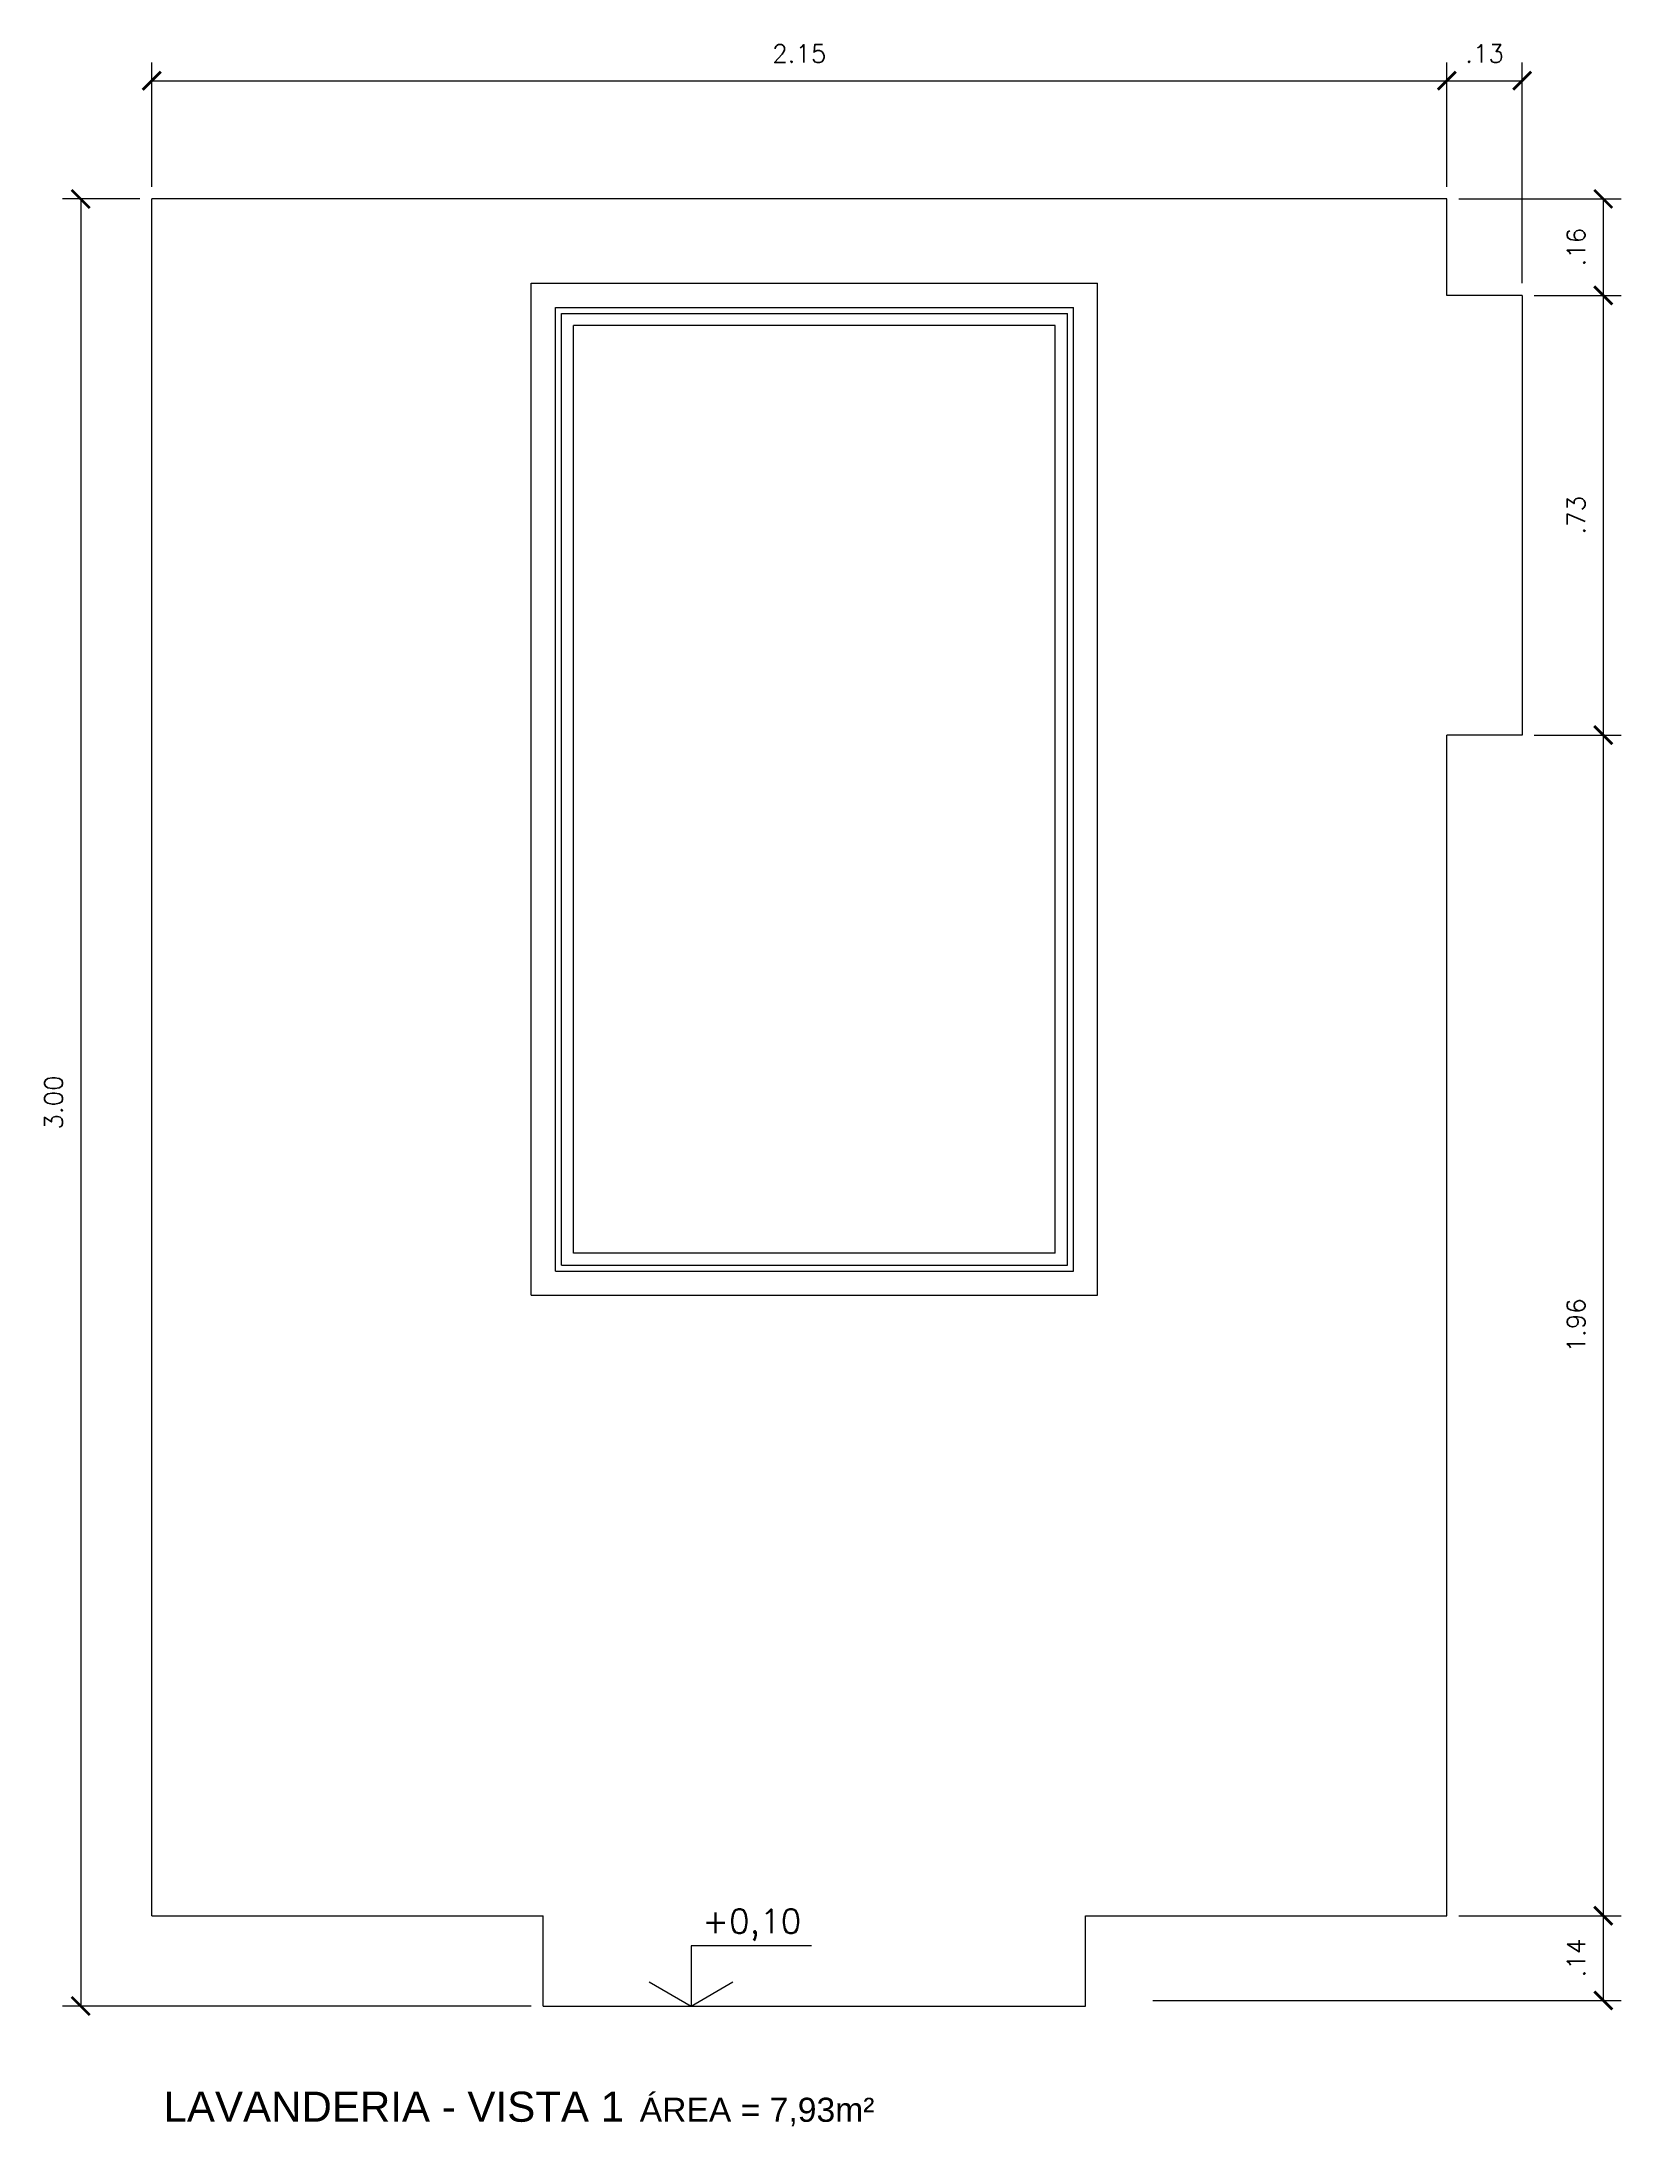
# Model space of a CAD drawing. Header units: millimetres. Extents: x 1 to 250, y 10 to 22.
# Drawn here: x 44.333 to 46.955, y 18.091 to 21.552 of the extents above; entities that cross this region are included whole.
import ezdxf

# ---------------------------------------------------------------- set-up
doc = ezdxf.new("R2010")
doc.units = ezdxf.units.MM
for name, color, linetype in [('COTAS', 1, 'Continuous'), ('LVISTA01', 8, 'Continuous'), ('LVISTA02', 1, 'Continuous'), ('NOTAS', 2, 'Continuous'), ('REVEST', 2, 'Continuous')]:
    doc.layers.add(name, color=color, linetype=linetype)
doc.styles.add('60-20', font='romans.shx', dxfattribs={"height": 0.03})
doc.styles.add('60-50', font='romans.shx', dxfattribs={"height": 0.075})
doc.styles.add('80-20', font='romans.shx', dxfattribs={"height": 0.04})
doc.styles.add('ARIAL', font='arial.ttf', dxfattribs={"height": 0.05})
doc.dimstyles.new('20', dxfattribs={"dimtxt": 0.1, "dimasz": 0.075, "dimexe": 0.075, "dimexo": 0.05, "dimgap": 0.075, "dimtad": 1, "dimzin": 4, "dimdsep": 46, "dimtxsty": '60-50', "dimblk1": 'ARCHTICK', "dimblk2": 'ARCHTICK', "dimsah": 1, "dimcen": 2.5, "dimclrt": 3, "dimadec": 0, "dimazin": 0, "dimtfac": 1, "dimtmove": 2, "dimatfit": 3, "dimldrblk": 'ARCHTICK', "dimfxl": 1, "dimarcsym": 0})

msp = doc.modelspace()

# ---------------------------------------------------------------- texts
at = {"layer": 'NOTAS', "color": 3, "style": '80-20'}
msp.add_text('+0,10', height=0.04, dxfattribs=at).set_placement((45.4296, 18.4117))
at = {"layer": 'NOTAS', "style": 'ARIAL'}
for s, height, p in [('LAVANDERIA - VISTA 1', 0.05, (44.5353, 18.0988)), ('ÁREA = 7,93m²', 0.04, (45.3258, 18.0987))]:
    msp.add_text(s, height=height, dxfattribs=at).set_placement(p)

# ---------------------------------------------------------------- blocks, each defined once
blk = doc.blocks.new('_ARCHTICK')
at = {"color": 0, "linetype": 'ByBlock', "const_width": 0.15}
blk.add_lwpolyline([(-0.5, -0.5), (0.5, 0.5)], dxfattribs=at)
blk = doc.blocks.new('*D50')
at = {"color": 0, "linetype": 'ByBlock'}
for p, q in [((44.5158, 21.3109), (44.5158, 21.5173)), ((46.6658, 21.3109), (46.6658, 21.5173)), ((44.5158, 21.4873), (46.6658, 21.4873))]:
    blk.add_line(p, q, dxfattribs=at)
at = {"layer": 'DEFPOINTS', "color": 0, "linetype": 'ByBlock'}
for p in [(46.6658, 21.4873), (44.5158, 21.2909), (46.6658, 21.2909)]:
    blk.add_point(p, dxfattribs=at)
at = {"color": 0, "linetype": 'ByBlock', "xscale": 0.03, "yscale": 0.03, "zscale": 0.03, "rotation": 180}
blk.add_blockref('_ARCHTICK', (44.5158, 21.4873), dxfattribs=at)
at = {"color": 0, "linetype": 'ByBlock', "xscale": 0.03, "yscale": 0.03, "zscale": 0.03}
blk.add_blockref('_ARCHTICK', (46.6658, 21.4873), dxfattribs=at)
at = {"color": 3, "linetype": 'ByBlock', "insert": (45.5908, 21.5323), "char_height": 0.03, "attachment_point": 5, "style": '60-20'}
blk.add_mtext('2.15', dxfattribs=at)
blk = doc.blocks.new('*D105')
at = {"color": 0, "linetype": 'ByBlock'}
for p, q in [((46.6658, 21.3109), (46.6658, 21.5173)), ((46.7908, 21.1509), (46.7908, 21.5173)), ((46.6658, 21.4873), (46.7908, 21.4873))]:
    blk.add_line(p, q, dxfattribs=at)
at = {"layer": 'DEFPOINTS', "color": 0, "linetype": 'ByBlock'}
for p in [(46.7908, 21.4873), (46.6658, 21.2909), (46.7908, 21.1309)]:
    blk.add_point(p, dxfattribs=at)
at = {"color": 0, "linetype": 'ByBlock', "xscale": 0.03, "yscale": 0.03, "zscale": 0.03, "rotation": 180}
blk.add_blockref('_ARCHTICK', (46.6658, 21.4873), dxfattribs=at)
at = {"color": 0, "linetype": 'ByBlock', "xscale": 0.03, "yscale": 0.03, "zscale": 0.03}
blk.add_blockref('_ARCHTICK', (46.7908, 21.4873), dxfattribs=at)
at = {"color": 3, "linetype": 'ByBlock', "insert": (46.7283, 21.5323), "char_height": 0.03, "attachment_point": 5, "style": '60-20'}
blk.add_mtext('.13', dxfattribs=at)
blk = doc.blocks.new('*D156')
at = {"color": 0, "linetype": 'ByBlock'}
for p, q in [((44.4958, 21.2909), (44.3678, 21.2909)), ((44.3978, 21.2909), (44.3978, 18.2909)), ((45.1458, 18.2909), (44.3678, 18.2909))]:
    blk.add_line(p, q, dxfattribs=at)
at = {"layer": 'DEFPOINTS', "color": 0, "linetype": 'ByBlock'}
for p in [(44.5158, 21.2909), (44.3978, 18.2909), (45.1658, 18.2909)]:
    blk.add_point(p, dxfattribs=at)
at = {"color": 0, "linetype": 'ByBlock', "xscale": 0.03, "yscale": 0.03, "zscale": 0.03}
for p, rotation in [((44.3978, 21.2909), 90), ((44.3978, 18.2909), 270)]:
    blk.add_blockref('_ARCHTICK', p, dxfattribs=dict(at, rotation=rotation))
at = {"color": 3, "linetype": 'ByBlock', "insert": (44.3528, 19.7909), "char_height": 0.03, "attachment_point": 5, "rotation": 90, "style": '60-20'}
blk.add_mtext('3.00', dxfattribs=at)
blk = doc.blocks.new('*D157')
at = {"color": 0, "linetype": 'ByBlock'}
for p, q in [((46.6858, 21.2909), (46.9554, 21.2909)), ((46.9254, 21.2909), (46.9254, 21.1309)), ((46.8108, 21.1309), (46.9554, 21.1309))]:
    blk.add_line(p, q, dxfattribs=at)
at = {"layer": 'DEFPOINTS', "color": 0, "linetype": 'ByBlock'}
for p in [(46.6658, 21.2909), (46.7908, 21.1309), (46.9254, 21.1309)]:
    blk.add_point(p, dxfattribs=at)
at = {"color": 0, "linetype": 'ByBlock', "xscale": 0.03, "yscale": 0.03, "zscale": 0.03}
for p, rotation in [((46.9254, 21.2909), 90), ((46.9254, 21.1309), 270)]:
    blk.add_blockref('_ARCHTICK', p, dxfattribs=dict(at, rotation=rotation))
at = {"color": 3, "linetype": 'ByBlock', "insert": (46.8804, 21.2109), "char_height": 0.03, "attachment_point": 5, "rotation": 90, "style": '60-20'}
blk.add_mtext('.16', dxfattribs=at)
blk = doc.blocks.new('*D158')
at = {"color": 0, "linetype": 'ByBlock'}
for p, q in [((46.9254, 21.1309), (46.9254, 20.4009)), ((46.8108, 20.4009), (46.9554, 20.4009))]:
    blk.add_line(p, q, dxfattribs=at)
at = {"layer": 'DEFPOINTS', "color": 0, "linetype": 'ByBlock'}
for p in [(46.7908, 21.1309), (46.7908, 20.4009), (46.9254, 20.4009)]:
    blk.add_point(p, dxfattribs=at)
at = {"color": 0, "linetype": 'ByBlock', "xscale": 0.03, "yscale": 0.03, "zscale": 0.03}
for p, rotation in [((46.9254, 21.1309), 90), ((46.9254, 20.4009), 270)]:
    blk.add_blockref('_ARCHTICK', p, dxfattribs=dict(at, rotation=rotation))
at = {"color": 3, "linetype": 'ByBlock', "insert": (46.8804, 20.7659), "char_height": 0.03, "attachment_point": 5, "rotation": 90, "style": '60-20'}
blk.add_mtext('.73', dxfattribs=at)
blk = doc.blocks.new('*D159')
at = {"color": 0, "linetype": 'ByBlock'}
for p, q in [((46.9254, 20.4009), (46.9254, 18.4409)), ((46.6858, 18.4409), (46.9554, 18.4409))]:
    blk.add_line(p, q, dxfattribs=at)
at = {"layer": 'DEFPOINTS', "color": 0, "linetype": 'ByBlock'}
for p in [(46.7908, 20.4009), (46.6658, 18.4409), (46.9254, 18.4409)]:
    blk.add_point(p, dxfattribs=at)
at = {"color": 0, "linetype": 'ByBlock', "xscale": 0.03, "yscale": 0.03, "zscale": 0.03}
for p, rotation in [((46.9254, 20.4009), 90), ((46.9254, 18.4409), 270)]:
    blk.add_blockref('_ARCHTICK', p, dxfattribs=dict(at, rotation=rotation))
at = {"color": 3, "linetype": 'ByBlock', "insert": (46.8804, 19.4209), "char_height": 0.03, "attachment_point": 5, "rotation": 90, "style": '60-20'}
blk.add_mtext('1.96', dxfattribs=at)
blk = doc.blocks.new('*D160')
at = {"color": 0, "linetype": 'ByBlock'}
for p, q in [((46.9254, 18.4409), (46.9254, 18.3001)), ((46.1779, 18.3001), (46.9554, 18.3001))]:
    blk.add_line(p, q, dxfattribs=at)
at = {"layer": 'DEFPOINTS', "color": 0, "linetype": 'ByBlock'}
for p in [(46.6658, 18.4409), (46.1579, 18.3001), (46.9254, 18.3001)]:
    blk.add_point(p, dxfattribs=at)
at = {"color": 0, "linetype": 'ByBlock', "xscale": 0.03, "yscale": 0.03, "zscale": 0.03}
for p, rotation in [((46.9254, 18.4409), 90), ((46.9254, 18.3001), 270)]:
    blk.add_blockref('_ARCHTICK', p, dxfattribs=dict(at, rotation=rotation))
at = {"color": 3, "linetype": 'ByBlock', "insert": (46.8804, 18.3705), "char_height": 0.03, "attachment_point": 5, "rotation": 90, "style": '60-20'}
blk.add_mtext('.14', dxfattribs=at)

# ---------------------------------------------------------------- dimensions: what is measured, and where the dimension line sits
at = {"layer": 'COTAS'}
for base, p1, p2, picture, middle in [((46.6658, 21.4873), (44.5158, 21.2909), (46.6658, 21.2909), '*D50', (45.5908, 21.5323)), ((46.7907775804, 21.487349858), (46.6657775804, 21.2908657796), (46.7907775804, 21.1308657748), '*D105', (46.7282775804, 21.532349858))]:
    dim = msp.add_linear_dim(base=base, p1=p1, p2=p2, dimstyle='20', override={"dimtxt": 0.02, "dimasz": 0.03, "dimexe": 0.03, "dimexo": 0.02, "dimgap": 0.03, "dimtxsty": '60-20'}, dxfattribs=at)
    dim.commit()
    dim.dimension.update_dxf_attribs({"geometry": picture, "text_midpoint": middle})
for base, p1, p2, override, picture, middle in [((44.3978, 18.2909), (44.5158, 21.2909), (45.1658, 18.2909), {"dimtxt": 0.02, "dimasz": 0.03, "dimexe": 0.03, "dimexo": 0.02, "dimgap": 0.03, "dimtxsty": '60-20'}, '*D156', (44.3528, 19.7909)), ((46.9254, 21.1309), (46.6658, 21.2909), (46.7908, 21.1309), {"dimtxt": 0.02, "dimasz": 0.03, "dimexe": 0.03, "dimexo": 0.02, "dimgap": 0.03, "dimtxsty": '60-20'}, '*D157', (46.8804, 21.2109)), ((46.9254, 20.4009), (46.7908, 21.1309), (46.7908, 20.4009), {"dimtxt": 0.02, "dimasz": 0.03, "dimexe": 0.03, "dimexo": 0.02, "dimgap": 0.03, "dimtxsty": '60-20', "dimse1": 1}, '*D158', (46.8804, 20.7659)), ((46.9254, 18.4409), (46.7908, 20.4009), (46.6658, 18.4409), {"dimtxt": 0.02, "dimasz": 0.03, "dimexe": 0.03, "dimexo": 0.02, "dimgap": 0.03, "dimtxsty": '60-20', "dimse1": 1}, '*D159', (46.8804, 19.4209)), ((46.9254, 18.3001), (46.6658, 18.4409), (46.1579, 18.3001), {"dimtxt": 0.02, "dimasz": 0.03, "dimexe": 0.03, "dimexo": 0.02, "dimgap": 0.03, "dimtxsty": '60-20', "dimse1": 1}, '*D160', (46.8804, 18.3705))]:
    dim = msp.add_linear_dim(base=base, p1=p1, p2=p2, angle=90, dimstyle='20', override=override, dxfattribs=at)
    dim.commit()
    dim.dimension.update_dxf_attribs({"geometry": picture, "text_midpoint": middle})

# ---------------------------------------------------------------- linework, layer by layer
at = {"layer": 'LVISTA01'}
for p, q in [((45.1958, 19.5209), (45.1958, 21.1009)), ((45.1958, 21.1009), (46.0358, 21.1009)), ((45.2158, 19.5409), (45.2158, 21.0809)), ((46.0158, 21.0809), (45.2158, 21.0809)), ((46.0158, 19.5409), (46.0158, 21.0809)), ((46.0358, 19.5209), (46.0358, 21.1009)), ((45.1958, 19.5209), (46.0358, 19.5209)), ((46.0158, 19.5409), (45.2158, 19.5409))]:
    msp.add_line(p, q, dxfattribs=at)
at = {"layer": 'LVISTA02'}
for p, q in [((45.1458, 19.4709), (45.1458, 21.1509)), ((45.1458, 21.1509), (46.0858, 21.1509)), ((46.0858, 19.4709), (46.0858, 21.1509)), ((45.1858, 19.5109), (45.1858, 21.1109)), ((45.1858, 21.1109), (46.0458, 21.1109)), ((46.0458, 19.5109), (46.0458, 21.1109)), ((45.1858, 19.5109), (46.0458, 19.5109)), ((45.1458, 19.4709), (46.0858, 19.4709))]:
    msp.add_line(p, q, dxfattribs=at)
at = {"layer": 'NOTAS'}
msp.add_lwpolyline([(45.611, 18.3909), (45.411, 18.3909), (45.411, 18.2909)], dxfattribs=at)
at = {"layer": 'NOTAS', "color": 3}
msp.add_lwpolyline([(45.3417, 18.3309), (45.411, 18.2909), (45.4802, 18.3309)], dxfattribs=at)
at = {"layer": 'REVEST'}
for p, q in [((44.5158, 18.4409), (44.5158, 21.2909)), ((46.6658, 21.2909), (44.5158, 21.2909)), ((46.6658, 21.1309), (46.6658, 21.2909)), ((46.7908, 21.1309), (46.6658, 21.1309)), ((46.7908, 21.1309), (46.7908, 20.4009)), ((46.6658, 18.4409), (46.6658, 20.4009)), ((46.7908, 20.4009), (46.6658, 20.4009)), ((44.5158, 18.4409), (45.1658, 18.4409)), ((45.1658, 18.2909), (45.1658, 18.4409)), ((46.0658, 18.2909), (46.0658, 18.4409)), ((46.0658, 18.4409), (46.6658, 18.4409)), ((45.1658, 18.2909), (46.0658, 18.2909))]:
    msp.add_line(p, q, dxfattribs=at)

msp.set_redraw_order([(e.dxf.handle, doc.entitydb.next_handle()) for e in msp.query("TEXT MTEXT ATTDEF DIMENSION ARC_DIMENSION")])  # texts and dimensions are drawn at this point

doc.saveas('drawing.dxf')
